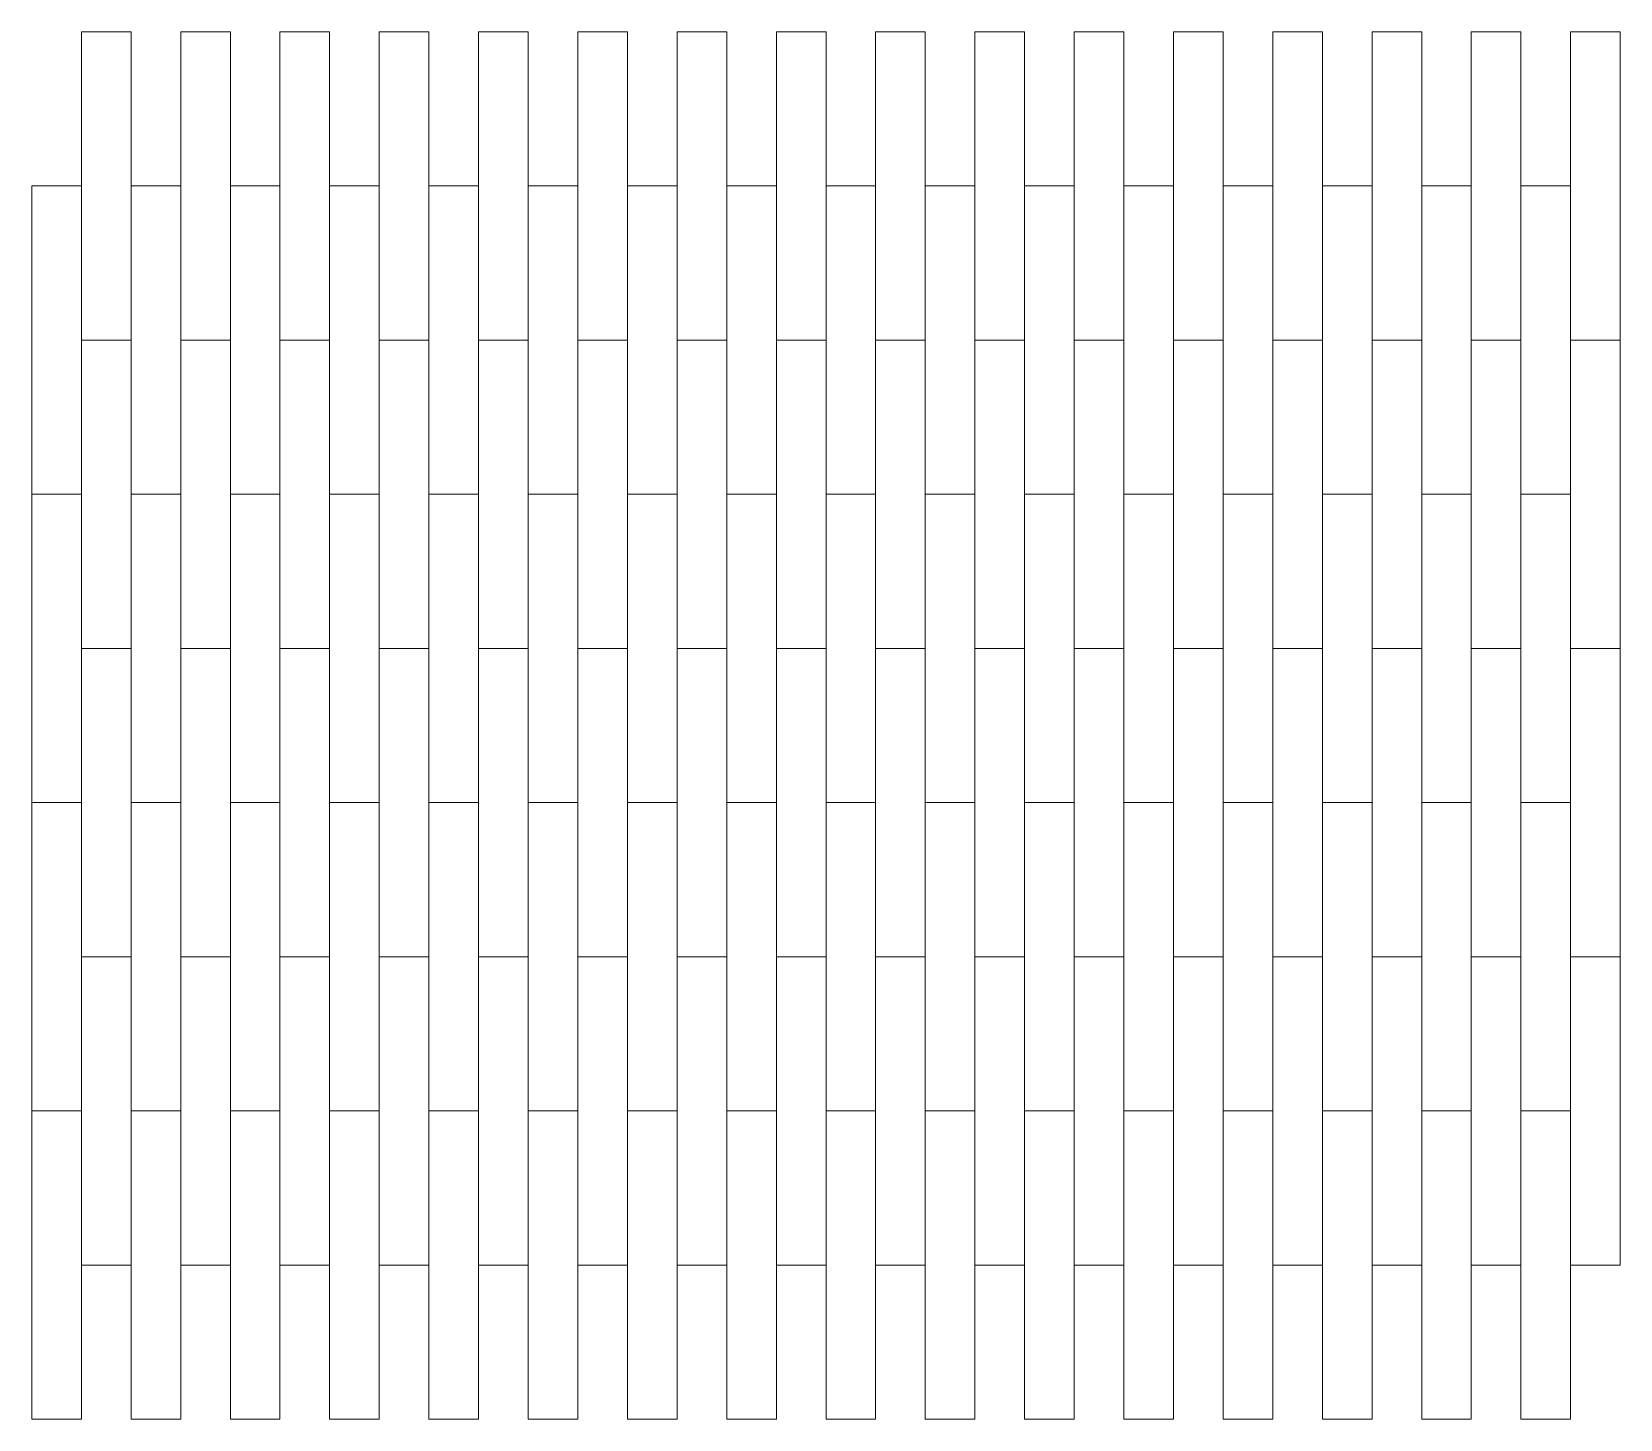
# Model space of a CAD drawing. Header units: inches. Extents: x -449 to 2669, y -1122 to 7170.
# Drawn here: x 2061 to 2669, y -879 to -348 of the extents above; entities that cross this region are included whole.
import ezdxf

# ---------------------------------------------------------------- set-up
doc = ezdxf.new("R2010")
doc.units = ezdxf.units.IN
doc.header["$MEASUREMENT"] = 0
doc.layers.add('A-FURN', color=8, linetype='Continuous', lineweight=18)

msp = doc.modelspace()

# ---------------------------------------------------------------- linework, layer by layer
at = {"layer": 'A-FURN', "color": 5}
for p, q in [((2098.87, -348.37), (2079.87, -348.37)), ((2079.87, -466.37), (2079.87, -348.37)), ((2098.87, -466.37), (2098.87, -348.37)), ((2136.87, -348.37), (2117.87, -348.37)), ((2117.87, -466.37), (2117.87, -348.37)), ((2136.87, -466.37), (2136.87, -348.37)), ((2174.87, -348.37), (2155.87, -348.37)), ((2155.87, -466.37), (2155.87, -348.37)), ((2174.87, -466.37), (2174.87, -348.37)), ((2212.87, -348.37), (2193.87, -348.37)), ((2193.87, -466.37), (2193.87, -348.37)), ((2212.87, -466.37), (2212.87, -348.37)), ((2250.87, -348.37), (2231.87, -348.37)), ((2231.87, -466.37), (2231.87, -348.37)), ((2250.87, -466.37), (2250.87, -348.37)), ((2288.87, -348.37), (2269.87, -348.37)), ((2269.87, -466.37), (2269.87, -348.37)), ((2288.87, -466.37), (2288.87, -348.37)), ((2326.87, -348.37), (2307.87, -348.37)), ((2307.87, -466.37), (2307.87, -348.37)), ((2326.87, -466.37), (2326.87, -348.37)), ((2364.87, -348.37), (2345.87, -348.37)), ((2345.87, -466.37), (2345.87, -348.37)), ((2364.87, -466.37), (2364.87, -348.37)), ((2402.87, -348.37), (2383.87, -348.37)), ((2383.87, -466.37), (2383.87, -348.37)), ((2402.87, -466.37), (2402.87, -348.37)), ((2440.87, -348.37), (2421.87, -348.37)), ((2421.87, -466.37), (2421.87, -348.37)), ((2440.87, -466.37), (2440.87, -348.37)), ((2478.87, -348.37), (2459.87, -348.37)), ((2459.87, -466.37), (2459.87, -348.37)), ((2478.87, -466.37), (2478.87, -348.37)), ((2516.87, -348.37), (2497.87, -348.37)), ((2497.87, -466.37), (2497.87, -348.37)), ((2516.87, -466.37), (2516.87, -348.37)), ((2554.87, -348.37), (2535.87, -348.37)), ((2535.87, -466.37), (2535.87, -348.37)), ((2554.87, -466.37), (2554.87, -348.37)), ((2592.87, -348.37), (2573.87, -348.37)), ((2573.87, -466.37), (2573.87, -348.37)), ((2592.87, -466.37), (2592.87, -348.37)), ((2630.87, -348.37), (2611.87, -348.37)), ((2611.87, -466.37), (2611.87, -348.37)), ((2630.87, -466.37), (2630.87, -348.37)), ((2668.87, -348.37), (2649.87, -348.37)), ((2649.87, -466.37), (2649.87, -348.37)), ((2668.87, -466.37), (2668.87, -348.37)), ((2079.87, -407.37), (2060.87, -407.37)), ((2060.87, -525.37), (2060.87, -407.37)), ((2079.87, -525.37), (2079.87, -407.37)), ((2098.87, -525.37), (2098.87, -407.37)), ((2117.87, -407.37), (2098.87, -407.37)), ((2117.87, -525.37), (2117.87, -407.37)), ((2155.87, -407.37), (2136.87, -407.37)), ((2136.87, -525.37), (2136.87, -407.37)), ((2155.87, -525.37), (2155.87, -407.37)), ((2174.87, -525.37), (2174.87, -407.37)), ((2193.87, -407.37), (2174.87, -407.37)), ((2193.87, -525.37), (2193.87, -407.37)), ((2231.87, -407.37), (2212.87, -407.37)), ((2212.87, -525.37), (2212.87, -407.37)), ((2231.87, -525.37), (2231.87, -407.37)), ((2250.87, -525.37), (2250.87, -407.37)), ((2269.87, -407.37), (2250.87, -407.37)), ((2269.87, -525.37), (2269.87, -407.37)), ((2307.87, -407.37), (2288.87, -407.37)), ((2288.87, -525.37), (2288.87, -407.37)), ((2307.87, -525.37), (2307.87, -407.37)), ((2326.87, -525.37), (2326.87, -407.37)), ((2345.87, -407.37), (2326.87, -407.37)), ((2345.87, -525.37), (2345.87, -407.37)), ((2383.87, -407.37), (2364.87, -407.37)), ((2364.87, -525.37), (2364.87, -407.37)), ((2383.87, -525.37), (2383.87, -407.37)), ((2402.87, -525.37), (2402.87, -407.37)), ((2421.87, -407.37), (2402.87, -407.37)), ((2421.87, -525.37), (2421.87, -407.37)), ((2459.87, -407.37), (2440.87, -407.37)), ((2440.87, -525.37), (2440.87, -407.37)), ((2459.87, -525.37), (2459.87, -407.37)), ((2478.87, -525.37), (2478.87, -407.37)), ((2497.87, -407.37), (2478.87, -407.37)), ((2497.87, -525.37), (2497.87, -407.37)), ((2535.87, -407.37), (2516.87, -407.37)), ((2516.87, -525.37), (2516.87, -407.37)), ((2535.87, -525.37), (2535.87, -407.37)), ((2554.87, -525.37), (2554.87, -407.37)), ((2573.87, -407.37), (2554.87, -407.37)), ((2573.87, -525.37), (2573.87, -407.37)), ((2611.87, -407.37), (2592.87, -407.37)), ((2592.87, -525.37), (2592.87, -407.37)), ((2611.87, -525.37), (2611.87, -407.37)), ((2630.87, -525.37), (2630.87, -407.37)), ((2649.87, -407.37), (2630.87, -407.37)), ((2649.87, -525.37), (2649.87, -407.37)), ((2079.87, -466.37), (2098.87, -466.37)), ((2098.87, -466.37), (2079.87, -466.37)), ((2079.87, -584.37), (2079.87, -466.37)), ((2098.87, -584.37), (2098.87, -466.37)), ((2117.87, -466.37), (2136.87, -466.37)), ((2136.87, -466.37), (2117.87, -466.37)), ((2117.87, -584.37), (2117.87, -466.37)), ((2136.87, -584.37), (2136.87, -466.37)), ((2155.87, -466.37), (2174.87, -466.37)), ((2174.87, -466.37), (2155.87, -466.37)), ((2155.87, -584.37), (2155.87, -466.37)), ((2174.87, -584.37), (2174.87, -466.37)), ((2193.87, -466.37), (2212.87, -466.37)), ((2212.87, -466.37), (2193.87, -466.37)), ((2193.87, -584.37), (2193.87, -466.37)), ((2212.87, -584.37), (2212.87, -466.37)), ((2231.87, -466.37), (2250.87, -466.37)), ((2250.87, -466.37), (2231.87, -466.37)), ((2231.87, -584.37), (2231.87, -466.37)), ((2250.87, -584.37), (2250.87, -466.37)), ((2269.87, -466.37), (2288.87, -466.37)), ((2288.87, -466.37), (2269.87, -466.37)), ((2269.87, -584.37), (2269.87, -466.37)), ((2288.87, -584.37), (2288.87, -466.37)), ((2307.87, -466.37), (2326.87, -466.37)), ((2326.87, -466.37), (2307.87, -466.37)), ((2307.87, -584.37), (2307.87, -466.37)), ((2326.87, -584.37), (2326.87, -466.37)), ((2345.87, -466.37), (2364.87, -466.37)), ((2364.87, -466.37), (2345.87, -466.37)), ((2345.87, -584.37), (2345.87, -466.37)), ((2364.87, -584.37), (2364.87, -466.37)), ((2383.87, -466.37), (2402.87, -466.37)), ((2402.87, -466.37), (2383.87, -466.37)), ((2383.87, -584.37), (2383.87, -466.37)), ((2402.87, -584.37), (2402.87, -466.37)), ((2421.87, -466.37), (2440.87, -466.37)), ((2440.87, -466.37), (2421.87, -466.37)), ((2421.87, -584.37), (2421.87, -466.37)), ((2440.87, -584.37), (2440.87, -466.37)), ((2459.87, -466.37), (2478.87, -466.37)), ((2478.87, -466.37), (2459.87, -466.37)), ((2459.87, -584.37), (2459.87, -466.37)), ((2478.87, -584.37), (2478.87, -466.37)), ((2497.87, -466.37), (2516.87, -466.37)), ((2516.87, -466.37), (2497.87, -466.37)), ((2497.87, -584.37), (2497.87, -466.37)), ((2516.87, -584.37), (2516.87, -466.37)), ((2535.87, -466.37), (2554.87, -466.37)), ((2554.87, -466.37), (2535.87, -466.37)), ((2535.87, -584.37), (2535.87, -466.37)), ((2554.87, -584.37), (2554.87, -466.37)), ((2573.87, -466.37), (2592.87, -466.37)), ((2592.87, -466.37), (2573.87, -466.37)), ((2573.87, -584.37), (2573.87, -466.37)), ((2592.87, -584.37), (2592.87, -466.37)), ((2611.87, -466.37), (2630.87, -466.37)), ((2630.87, -466.37), (2611.87, -466.37)), ((2611.87, -584.37), (2611.87, -466.37)), ((2630.87, -584.37), (2630.87, -466.37)), ((2649.87, -466.37), (2668.87, -466.37)), ((2668.87, -466.37), (2649.87, -466.37)), ((2649.87, -584.37), (2649.87, -466.37)), ((2668.87, -584.37), (2668.87, -466.37)), ((2060.87, -525.37), (2079.87, -525.37)), ((2079.87, -525.37), (2060.87, -525.37)), ((2060.87, -643.37), (2060.87, -525.37)), ((2079.87, -643.37), (2079.87, -525.37)), ((2098.87, -525.37), (2117.87, -525.37)), ((2098.87, -643.37), (2098.87, -525.37)), ((2117.87, -525.37), (2098.87, -525.37)), ((2117.87, -643.37), (2117.87, -525.37)), ((2136.87, -525.37), (2155.87, -525.37)), ((2155.87, -525.37), (2136.87, -525.37)), ((2136.87, -643.37), (2136.87, -525.37)), ((2155.87, -643.37), (2155.87, -525.37)), ((2174.87, -525.37), (2193.87, -525.37)), ((2174.87, -643.37), (2174.87, -525.37)), ((2193.87, -525.37), (2174.87, -525.37)), ((2193.87, -643.37), (2193.87, -525.37)), ((2212.87, -525.37), (2231.87, -525.37)), ((2231.87, -525.37), (2212.87, -525.37)), ((2212.87, -643.37), (2212.87, -525.37)), ((2231.87, -643.37), (2231.87, -525.37)), ((2250.87, -525.37), (2269.87, -525.37)), ((2250.87, -643.37), (2250.87, -525.37)), ((2269.87, -525.37), (2250.87, -525.37)), ((2269.87, -643.37), (2269.87, -525.37)), ((2288.87, -525.37), (2307.87, -525.37)), ((2307.87, -525.37), (2288.87, -525.37)), ((2288.87, -643.37), (2288.87, -525.37)), ((2307.87, -643.37), (2307.87, -525.37)), ((2326.87, -525.37), (2345.87, -525.37)), ((2326.87, -643.37), (2326.87, -525.37)), ((2345.87, -525.37), (2326.87, -525.37)), ((2345.87, -643.37), (2345.87, -525.37)), ((2364.87, -525.37), (2383.87, -525.37)), ((2383.87, -525.37), (2364.87, -525.37)), ((2364.87, -643.37), (2364.87, -525.37)), ((2383.87, -643.37), (2383.87, -525.37)), ((2402.87, -525.37), (2421.87, -525.37)), ((2402.87, -643.37), (2402.87, -525.37)), ((2421.87, -525.37), (2402.87, -525.37)), ((2421.87, -643.37), (2421.87, -525.37)), ((2440.87, -525.37), (2459.87, -525.37)), ((2459.87, -525.37), (2440.87, -525.37)), ((2440.87, -643.37), (2440.87, -525.37)), ((2459.87, -643.37), (2459.87, -525.37)), ((2478.87, -525.37), (2497.87, -525.37)), ((2478.87, -643.37), (2478.87, -525.37)), ((2497.87, -525.37), (2478.87, -525.37)), ((2497.87, -643.37), (2497.87, -525.37)), ((2516.87, -525.37), (2535.87, -525.37)), ((2535.87, -525.37), (2516.87, -525.37)), ((2516.87, -643.37), (2516.87, -525.37)), ((2535.87, -643.37), (2535.87, -525.37)), ((2554.87, -525.37), (2573.87, -525.37)), ((2554.87, -643.37), (2554.87, -525.37)), ((2573.87, -525.37), (2554.87, -525.37)), ((2573.87, -643.37), (2573.87, -525.37)), ((2592.87, -525.37), (2611.87, -525.37)), ((2611.87, -525.37), (2592.87, -525.37)), ((2592.87, -643.37), (2592.87, -525.37)), ((2611.87, -643.37), (2611.87, -525.37)), ((2630.87, -525.37), (2649.87, -525.37)), ((2630.87, -643.37), (2630.87, -525.37)), ((2649.87, -525.37), (2630.87, -525.37)), ((2649.87, -643.37), (2649.87, -525.37)), ((2079.87, -584.37), (2098.87, -584.37)), ((2098.87, -584.37), (2079.87, -584.37)), ((2079.87, -702.37), (2079.87, -584.37)), ((2098.87, -702.37), (2098.87, -584.37)), ((2117.87, -584.37), (2136.87, -584.37)), ((2136.87, -584.37), (2117.87, -584.37)), ((2117.87, -702.37), (2117.87, -584.37)), ((2136.87, -702.37), (2136.87, -584.37)), ((2155.87, -584.37), (2174.87, -584.37)), ((2174.87, -584.37), (2155.87, -584.37)), ((2155.87, -702.37), (2155.87, -584.37)), ((2174.87, -702.37), (2174.87, -584.37)), ((2193.87, -584.37), (2212.87, -584.37)), ((2212.87, -584.37), (2193.87, -584.37)), ((2193.87, -702.37), (2193.87, -584.37)), ((2212.87, -702.37), (2212.87, -584.37)), ((2231.87, -584.37), (2250.87, -584.37)), ((2250.87, -584.37), (2231.87, -584.37)), ((2231.87, -702.37), (2231.87, -584.37)), ((2250.87, -702.37), (2250.87, -584.37)), ((2269.87, -584.37), (2288.87, -584.37)), ((2288.87, -584.37), (2269.87, -584.37)), ((2269.87, -702.37), (2269.87, -584.37)), ((2288.87, -702.37), (2288.87, -584.37)), ((2307.87, -584.37), (2326.87, -584.37)), ((2326.87, -584.37), (2307.87, -584.37)), ((2307.87, -702.37), (2307.87, -584.37)), ((2326.87, -702.37), (2326.87, -584.37)), ((2345.87, -584.37), (2364.87, -584.37)), ((2364.87, -584.37), (2345.87, -584.37)), ((2345.87, -702.37), (2345.87, -584.37)), ((2364.87, -702.37), (2364.87, -584.37)), ((2383.87, -584.37), (2402.87, -584.37)), ((2402.87, -584.37), (2383.87, -584.37)), ((2383.87, -702.37), (2383.87, -584.37)), ((2402.87, -702.37), (2402.87, -584.37)), ((2421.87, -584.37), (2440.87, -584.37)), ((2440.87, -584.37), (2421.87, -584.37)), ((2421.87, -702.37), (2421.87, -584.37)), ((2440.87, -702.37), (2440.87, -584.37)), ((2459.87, -584.37), (2478.87, -584.37)), ((2478.87, -584.37), (2459.87, -584.37)), ((2459.87, -702.37), (2459.87, -584.37)), ((2478.87, -702.37), (2478.87, -584.37)), ((2497.87, -584.37), (2516.87, -584.37)), ((2516.87, -584.37), (2497.87, -584.37)), ((2497.87, -702.37), (2497.87, -584.37)), ((2516.87, -702.37), (2516.87, -584.37)), ((2535.87, -584.37), (2554.87, -584.37)), ((2554.87, -584.37), (2535.87, -584.37)), ((2535.87, -702.37), (2535.87, -584.37)), ((2554.87, -702.37), (2554.87, -584.37)), ((2573.87, -584.37), (2592.87, -584.37)), ((2592.87, -584.37), (2573.87, -584.37)), ((2573.87, -702.37), (2573.87, -584.37)), ((2592.87, -702.37), (2592.87, -584.37)), ((2611.87, -584.37), (2630.87, -584.37)), ((2630.87, -584.37), (2611.87, -584.37)), ((2611.87, -702.37), (2611.87, -584.37)), ((2630.87, -702.37), (2630.87, -584.37)), ((2649.87, -584.37), (2668.87, -584.37)), ((2668.87, -584.37), (2649.87, -584.37)), ((2649.87, -702.37), (2649.87, -584.37)), ((2668.87, -702.37), (2668.87, -584.37)), ((2060.87, -643.37), (2079.87, -643.37)), ((2079.87, -643.37), (2060.87, -643.37)), ((2060.87, -761.37), (2060.87, -643.37)), ((2079.87, -761.37), (2079.87, -643.37)), ((2098.87, -643.37), (2117.87, -643.37)), ((2098.87, -761.37), (2098.87, -643.37)), ((2117.87, -643.37), (2098.87, -643.37)), ((2117.87, -761.37), (2117.87, -643.37)), ((2136.87, -643.37), (2155.87, -643.37)), ((2155.87, -643.37), (2136.87, -643.37)), ((2136.87, -761.37), (2136.87, -643.37)), ((2155.87, -761.37), (2155.87, -643.37)), ((2174.87, -643.37), (2193.87, -643.37)), ((2174.87, -761.37), (2174.87, -643.37)), ((2193.87, -643.37), (2174.87, -643.37)), ((2193.87, -761.37), (2193.87, -643.37)), ((2212.87, -643.37), (2231.87, -643.37)), ((2231.87, -643.37), (2212.87, -643.37)), ((2212.87, -761.37), (2212.87, -643.37)), ((2231.87, -761.37), (2231.87, -643.37)), ((2250.87, -643.37), (2269.87, -643.37)), ((2250.87, -761.37), (2250.87, -643.37)), ((2269.87, -643.37), (2250.87, -643.37)), ((2269.87, -761.37), (2269.87, -643.37)), ((2288.87, -643.37), (2307.87, -643.37)), ((2307.87, -643.37), (2288.87, -643.37)), ((2288.87, -761.37), (2288.87, -643.37)), ((2307.87, -761.37), (2307.87, -643.37)), ((2326.87, -643.37), (2345.87, -643.37)), ((2326.87, -761.37), (2326.87, -643.37)), ((2345.87, -643.37), (2326.87, -643.37)), ((2345.87, -761.37), (2345.87, -643.37)), ((2364.87, -643.37), (2383.87, -643.37)), ((2383.87, -643.37), (2364.87, -643.37)), ((2364.87, -761.37), (2364.87, -643.37)), ((2383.87, -761.37), (2383.87, -643.37)), ((2402.87, -643.37), (2421.87, -643.37)), ((2402.87, -761.37), (2402.87, -643.37)), ((2421.87, -643.37), (2402.87, -643.37)), ((2421.87, -761.37), (2421.87, -643.37)), ((2440.87, -643.37), (2459.87, -643.37)), ((2459.87, -643.37), (2440.87, -643.37)), ((2440.87, -761.37), (2440.87, -643.37)), ((2459.87, -761.37), (2459.87, -643.37)), ((2478.87, -643.37), (2497.87, -643.37)), ((2478.87, -761.37), (2478.87, -643.37)), ((2497.87, -643.37), (2478.87, -643.37)), ((2497.87, -761.37), (2497.87, -643.37)), ((2516.87, -643.37), (2535.87, -643.37)), ((2535.87, -643.37), (2516.87, -643.37)), ((2516.87, -761.37), (2516.87, -643.37)), ((2535.87, -761.37), (2535.87, -643.37)), ((2554.87, -643.37), (2573.87, -643.37)), ((2554.87, -761.37), (2554.87, -643.37)), ((2573.87, -643.37), (2554.87, -643.37)), ((2573.87, -761.37), (2573.87, -643.37)), ((2592.87, -643.37), (2611.87, -643.37)), ((2611.87, -643.37), (2592.87, -643.37)), ((2592.87, -761.37), (2592.87, -643.37)), ((2611.87, -761.37), (2611.87, -643.37)), ((2630.87, -643.37), (2649.87, -643.37)), ((2630.87, -761.37), (2630.87, -643.37)), ((2649.87, -643.37), (2630.87, -643.37)), ((2649.87, -761.37), (2649.87, -643.37)), ((2079.87, -702.37), (2098.87, -702.37)), ((2098.87, -702.37), (2079.87, -702.37)), ((2079.87, -820.37), (2079.87, -702.37)), ((2098.87, -820.37), (2098.87, -702.37)), ((2117.87, -702.37), (2136.87, -702.37)), ((2136.87, -702.37), (2117.87, -702.37)), ((2117.87, -820.37), (2117.87, -702.37)), ((2136.87, -820.37), (2136.87, -702.37)), ((2155.87, -702.37), (2174.87, -702.37)), ((2174.87, -702.37), (2155.87, -702.37)), ((2155.87, -820.37), (2155.87, -702.37)), ((2174.87, -820.37), (2174.87, -702.37)), ((2193.87, -702.37), (2212.87, -702.37)), ((2212.87, -702.37), (2193.87, -702.37)), ((2193.87, -820.37), (2193.87, -702.37)), ((2212.87, -820.37), (2212.87, -702.37)), ((2231.87, -702.37), (2250.87, -702.37)), ((2250.87, -702.37), (2231.87, -702.37)), ((2231.87, -820.37), (2231.87, -702.37)), ((2250.87, -820.37), (2250.87, -702.37)), ((2269.87, -702.37), (2288.87, -702.37)), ((2288.87, -702.37), (2269.87, -702.37)), ((2269.87, -820.37), (2269.87, -702.37)), ((2288.87, -820.37), (2288.87, -702.37)), ((2307.87, -702.37), (2326.87, -702.37)), ((2326.87, -702.37), (2307.87, -702.37)), ((2307.87, -820.37), (2307.87, -702.37)), ((2326.87, -820.37), (2326.87, -702.37)), ((2345.87, -702.37), (2364.87, -702.37)), ((2364.87, -702.37), (2345.87, -702.37)), ((2345.87, -820.37), (2345.87, -702.37)), ((2364.87, -820.37), (2364.87, -702.37)), ((2383.87, -702.37), (2402.87, -702.37)), ((2402.87, -702.37), (2383.87, -702.37)), ((2383.87, -820.37), (2383.87, -702.37)), ((2402.87, -820.37), (2402.87, -702.37)), ((2421.87, -702.37), (2440.87, -702.37)), ((2440.87, -702.37), (2421.87, -702.37)), ((2421.87, -820.37), (2421.87, -702.37)), ((2440.87, -820.37), (2440.87, -702.37)), ((2459.87, -702.37), (2478.87, -702.37)), ((2478.87, -702.37), (2459.87, -702.37)), ((2459.87, -820.37), (2459.87, -702.37)), ((2478.87, -820.37), (2478.87, -702.37)), ((2497.87, -702.37), (2516.87, -702.37)), ((2516.87, -702.37), (2497.87, -702.37)), ((2497.87, -820.37), (2497.87, -702.37)), ((2516.87, -820.37), (2516.87, -702.37)), ((2535.87, -702.37), (2554.87, -702.37)), ((2554.87, -702.37), (2535.87, -702.37)), ((2535.87, -820.37), (2535.87, -702.37)), ((2554.87, -820.37), (2554.87, -702.37)), ((2573.87, -702.37), (2592.87, -702.37)), ((2592.87, -702.37), (2573.87, -702.37)), ((2573.87, -820.37), (2573.87, -702.37)), ((2592.87, -820.37), (2592.87, -702.37)), ((2611.87, -702.37), (2630.87, -702.37)), ((2630.87, -702.37), (2611.87, -702.37)), ((2611.87, -820.37), (2611.87, -702.37)), ((2630.87, -820.37), (2630.87, -702.37)), ((2649.87, -702.37), (2668.87, -702.37)), ((2668.87, -702.37), (2649.87, -702.37)), ((2649.87, -820.37), (2649.87, -702.37)), ((2668.87, -820.37), (2668.87, -702.37)), ((2060.87, -761.37), (2079.87, -761.37)), ((2079.87, -761.37), (2060.87, -761.37)), ((2060.87, -879.37), (2060.87, -761.37)), ((2079.87, -879.37), (2079.87, -761.37)), ((2098.87, -761.37), (2117.87, -761.37)), ((2098.87, -879.37), (2098.87, -761.37)), ((2117.87, -761.37), (2098.87, -761.37)), ((2117.87, -879.37), (2117.87, -761.37)), ((2136.87, -761.37), (2155.87, -761.37)), ((2155.87, -761.37), (2136.87, -761.37)), ((2136.87, -879.37), (2136.87, -761.37)), ((2155.87, -879.37), (2155.87, -761.37)), ((2174.87, -761.37), (2193.87, -761.37)), ((2174.87, -879.37), (2174.87, -761.37)), ((2193.87, -761.37), (2174.87, -761.37)), ((2193.87, -879.37), (2193.87, -761.37)), ((2212.87, -761.37), (2231.87, -761.37)), ((2231.87, -761.37), (2212.87, -761.37)), ((2212.87, -879.37), (2212.87, -761.37)), ((2231.87, -879.37), (2231.87, -761.37)), ((2250.87, -761.37), (2269.87, -761.37)), ((2250.87, -879.37), (2250.87, -761.37)), ((2269.87, -761.37), (2250.87, -761.37)), ((2269.87, -879.37), (2269.87, -761.37)), ((2288.87, -761.37), (2307.87, -761.37)), ((2307.87, -761.37), (2288.87, -761.37)), ((2288.87, -879.37), (2288.87, -761.37)), ((2307.87, -879.37), (2307.87, -761.37)), ((2326.87, -761.37), (2345.87, -761.37)), ((2326.87, -879.37), (2326.87, -761.37)), ((2345.87, -761.37), (2326.87, -761.37)), ((2345.87, -879.37), (2345.87, -761.37)), ((2364.87, -761.37), (2383.87, -761.37)), ((2383.87, -761.37), (2364.87, -761.37)), ((2364.87, -879.37), (2364.87, -761.37)), ((2383.87, -879.37), (2383.87, -761.37)), ((2402.87, -761.37), (2421.87, -761.37)), ((2402.87, -879.37), (2402.87, -761.37)), ((2421.87, -761.37), (2402.87, -761.37)), ((2421.87, -879.37), (2421.87, -761.37)), ((2440.87, -761.37), (2459.87, -761.37)), ((2459.87, -761.37), (2440.87, -761.37)), ((2440.87, -879.37), (2440.87, -761.37)), ((2459.87, -879.37), (2459.87, -761.37)), ((2478.87, -761.37), (2497.87, -761.37)), ((2478.87, -879.37), (2478.87, -761.37)), ((2497.87, -761.37), (2478.87, -761.37)), ((2497.87, -879.37), (2497.87, -761.37)), ((2516.87, -761.37), (2535.87, -761.37)), ((2535.87, -761.37), (2516.87, -761.37)), ((2516.87, -879.37), (2516.87, -761.37)), ((2535.87, -879.37), (2535.87, -761.37)), ((2554.87, -761.37), (2573.87, -761.37)), ((2554.87, -879.37), (2554.87, -761.37)), ((2573.87, -761.37), (2554.87, -761.37)), ((2573.87, -879.37), (2573.87, -761.37)), ((2592.87, -761.37), (2611.87, -761.37)), ((2611.87, -761.37), (2592.87, -761.37)), ((2592.87, -879.37), (2592.87, -761.37)), ((2611.87, -879.37), (2611.87, -761.37)), ((2630.87, -761.37), (2649.87, -761.37)), ((2630.87, -879.37), (2630.87, -761.37)), ((2649.87, -761.37), (2630.87, -761.37)), ((2649.87, -879.37), (2649.87, -761.37)), ((2079.87, -820.37), (2098.87, -820.37)), ((2117.87, -820.37), (2136.87, -820.37)), ((2155.87, -820.37), (2174.87, -820.37)), ((2193.87, -820.37), (2212.87, -820.37)), ((2231.87, -820.37), (2250.87, -820.37)), ((2269.87, -820.37), (2288.87, -820.37)), ((2307.87, -820.37), (2326.87, -820.37)), ((2345.87, -820.37), (2364.87, -820.37)), ((2383.87, -820.37), (2402.87, -820.37)), ((2421.87, -820.37), (2440.87, -820.37)), ((2459.87, -820.37), (2478.87, -820.37)), ((2497.87, -820.37), (2516.87, -820.37)), ((2535.87, -820.37), (2554.87, -820.37)), ((2573.87, -820.37), (2592.87, -820.37)), ((2611.87, -820.37), (2630.87, -820.37)), ((2649.87, -820.37), (2668.87, -820.37)), ((2060.87, -879.37), (2079.87, -879.37)), ((2098.87, -879.37), (2117.87, -879.37)), ((2136.87, -879.37), (2155.87, -879.37)), ((2174.87, -879.37), (2193.87, -879.37)), ((2212.87, -879.37), (2231.87, -879.37)), ((2250.87, -879.37), (2269.87, -879.37)), ((2288.87, -879.37), (2307.87, -879.37)), ((2326.87, -879.37), (2345.87, -879.37)), ((2364.87, -879.37), (2383.87, -879.37)), ((2402.87, -879.37), (2421.87, -879.37)), ((2440.87, -879.37), (2459.87, -879.37)), ((2478.87, -879.37), (2497.87, -879.37)), ((2516.87, -879.37), (2535.87, -879.37)), ((2554.87, -879.37), (2573.87, -879.37)), ((2592.87, -879.37), (2611.87, -879.37)), ((2630.87, -879.37), (2649.87, -879.37))]:
    msp.add_line(p, q, dxfattribs=at)

doc.saveas('drawing.dxf')
